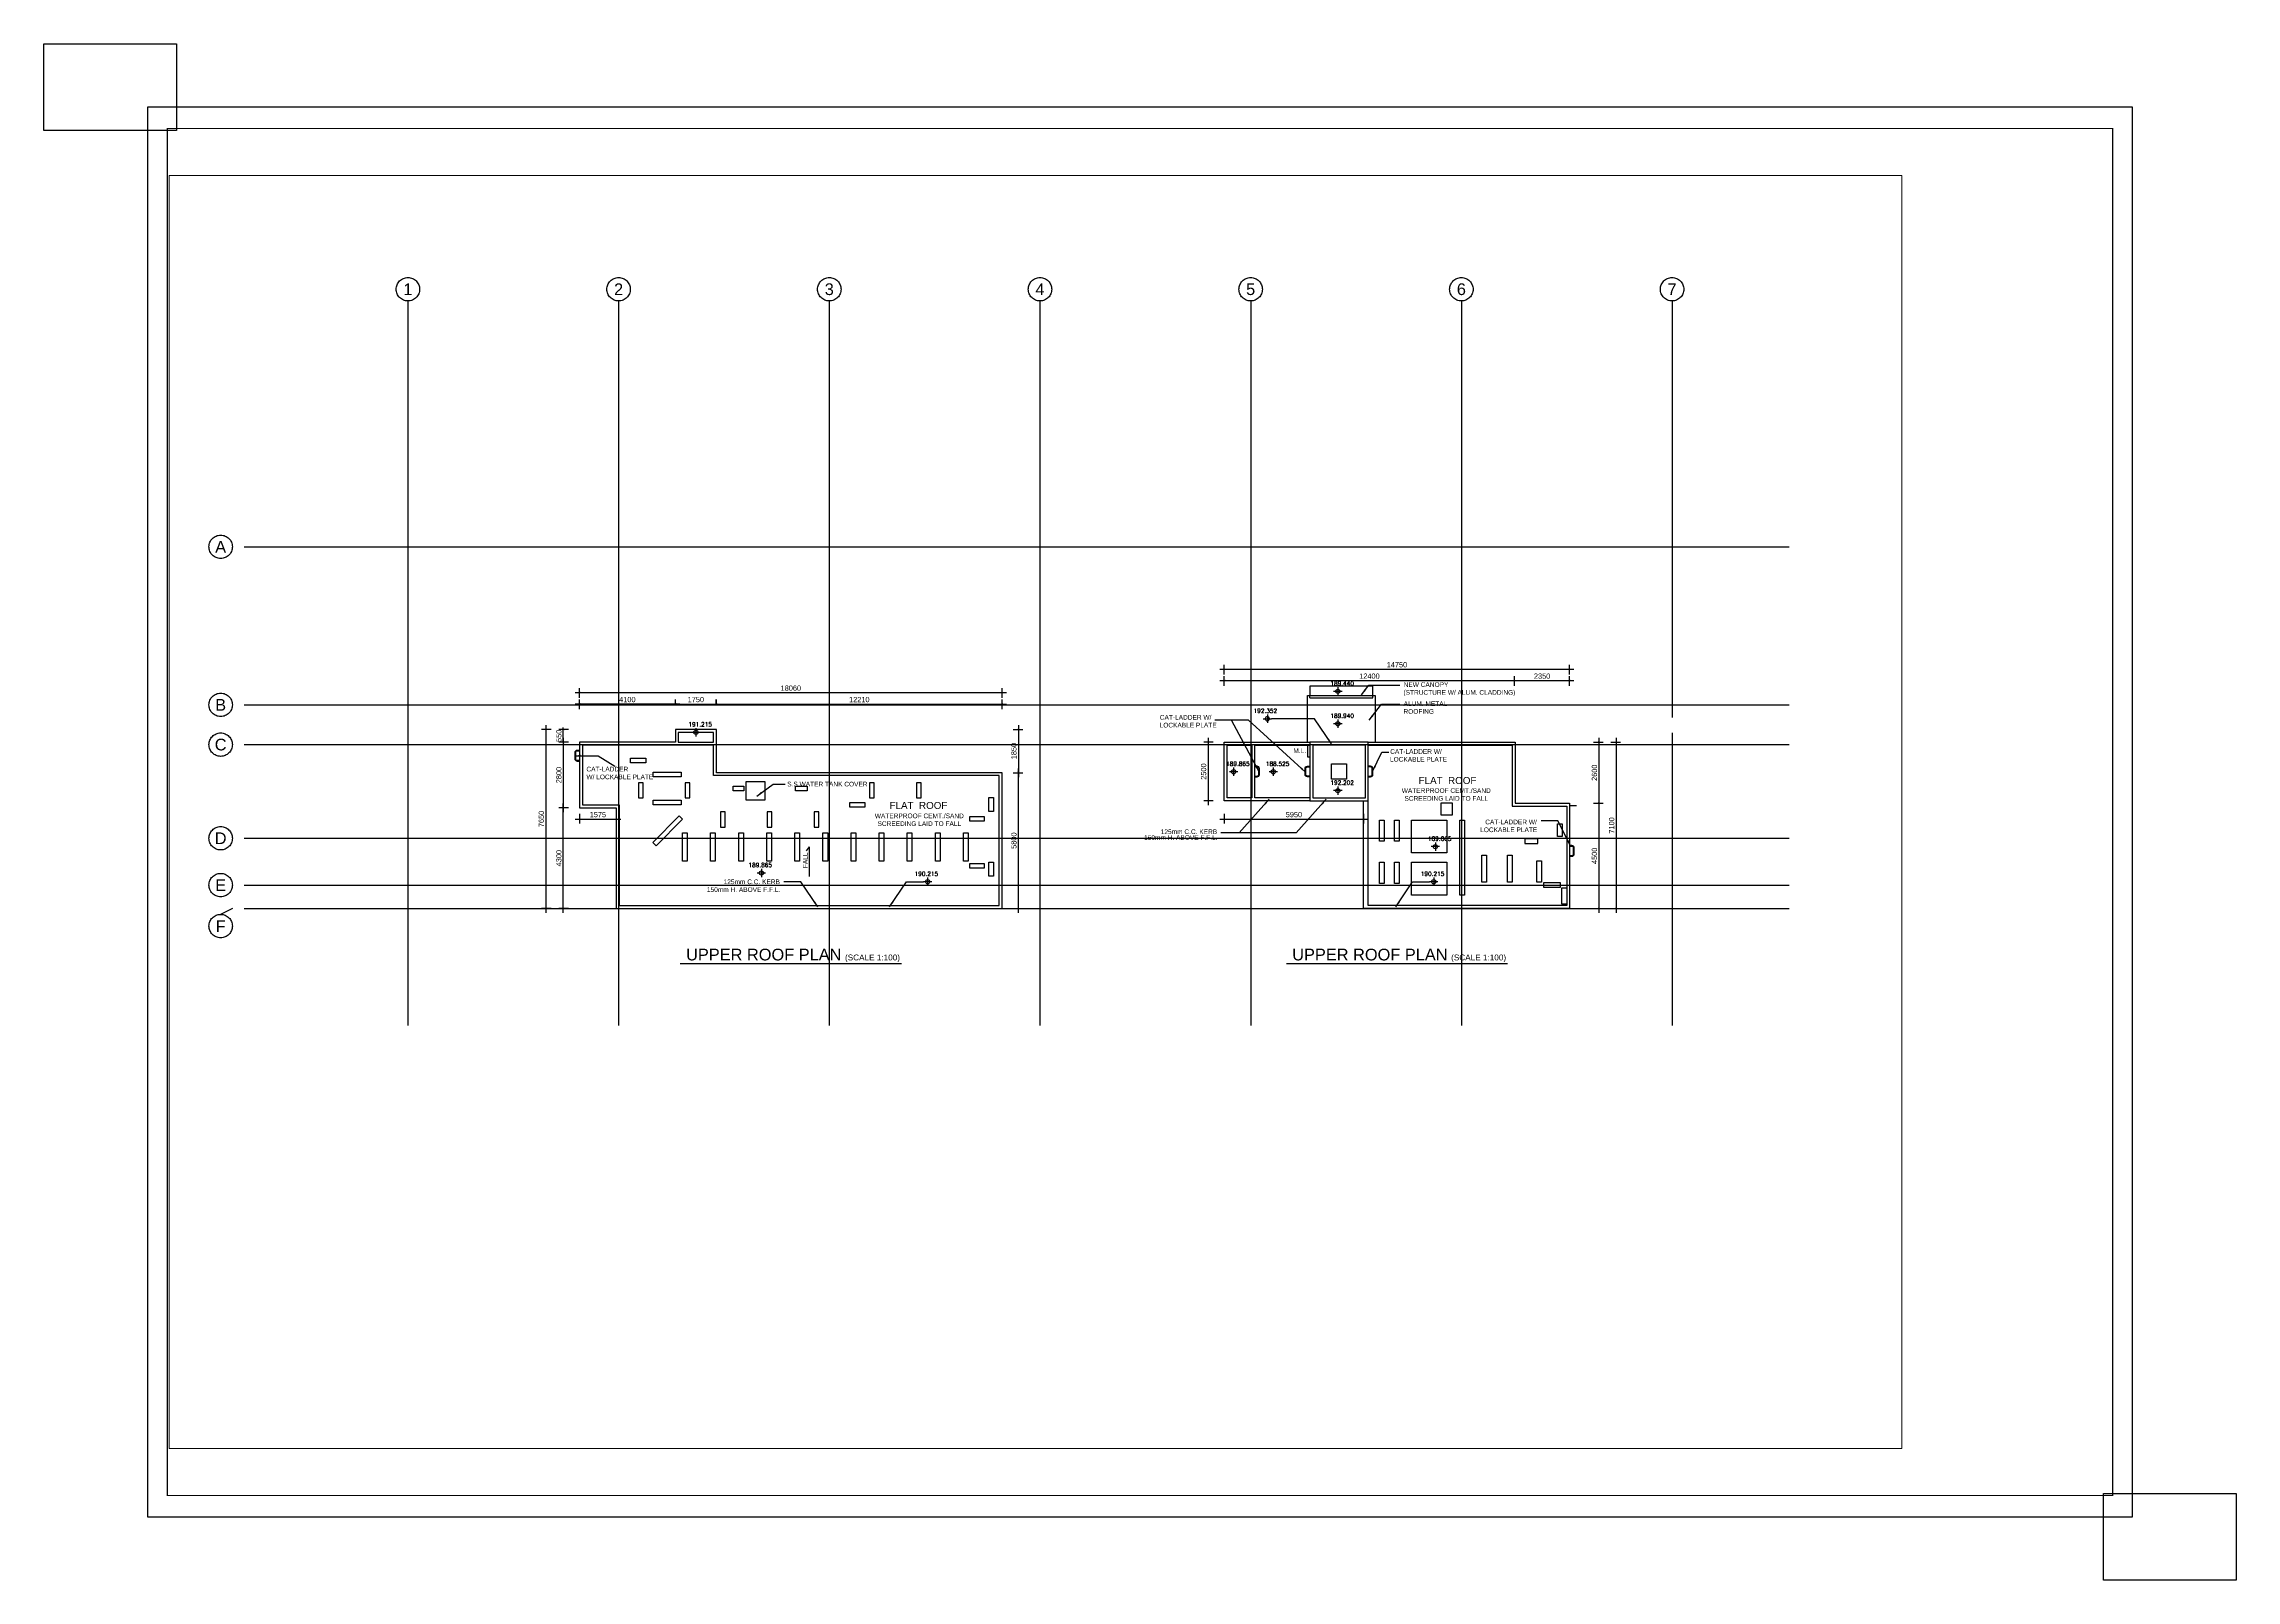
# Paper-space layout 'GBP 210' of a CAD drawing. Header units: millimetres. Extents: x -48 to 889, y -31 to 625.
# The model-space entities are those that its viewports show. They can reach past a viewport. Long polylines and large blocks are cut down to what shows.
import ezdxf
from ezdxf.enums import TextEntityAlignment as Align

# ---------------------------------------------------------------- set-up
doc = ezdxf.new("R2010")
doc.units = ezdxf.units.MM
doc.header["$MEASUREMENT"] = 0
doc.linetypes.add('CENTERX2', pattern=[101.6, 63.5, -12.7, 12.7, -12.7])
doc.linetypes.add('DASHDOT', pattern=[25.4, 12.7, -6.35, 0, -6.35])
doc.layers.get('0').update_dxf_attribs({"color": 8})
doc.layers.get('Defpoints').update_dxf_attribs({"color": 8})
for name, color, linetype in [('A-220-INTERNAL WALLS_PARTITIONS (GROUPED)', 8, 'Continuous'), ('arrow', 8, 'Continuous'), ('DLN020__', 8, 'DASHDOT'), ('DLN032__', 8, 'Continuous'), ('DLN314__', 8, 'Continuous'), ('dog house', 8, 'Continuous'), ('GBP Dim', 8, 'Continuous'), ('GBP Text 200', 8, 'Continuous'), ('GBP Text 250', 8, 'Continuous'), ('grid', 8, 'CENTERX2'), ('LEVEL', 8, 'Continuous'), ('metal louvres', 8, 'Continuous'), ('parapet', 8, 'Continuous'), ('PLINTH', 8, 'Continuous'), ('T-DES', 8, 'Continuous'), ('TEXT Ref', 8, 'Continuous'), ('TITLE', 8, 'Continuous'), ('WINDOW', 8, 'Continuous')]:
    doc.layers.add(name, color=color, linetype=linetype)
doc.styles.add('25S', font='Simplex.shx', dxfattribs={"width": 0.8})
doc.styles.add('BH', font='arial.ttf')
doc.styles.add('ROMANS', font='ROMANS.shx', dxfattribs={"width": 0.65})
doc.styles.add('SWIS721LT450', font='swissl.ttf')
doc.dimstyles.new('200 GBP', dxfattribs={"dimscale": 1.5, "dimtxt": 150, "dimasz": 50, "dimexe": 125, "dimexo": 50, "dimgap": 50, "dimtad": 1, "dimdec": 0, "dimzin": 0, "dimdsep": 46, "dimtxsty": 'BH', "dimblk": 'ARCHTICK', "dimcen": 0.09, "dimdle": 125, "dimclrd": 9, "dimclre": 9, "dimclrt": 1, "dimadec": 0, "dimazin": 0, "dimtfac": 1, "dimtdec": 0, "dimtix": 1, "dimtmove": 2, "dimatfit": 3, "dimldrblk": 'ARCHTICK', "dimfxl": 300, "dimfxlon": 1, "dimtolj": 1, "dimtzin": 0, "dimarcsym": 0})
doc.dimstyles.get("Standard").update_dxf_attribs({"dimtxt": 0.18, "dimasz": 0.18, "dimexe": 0.18, "dimexo": 0.0625, "dimgap": 0.09, "dimtad": 0, "dimtih": 1, "dimtoh": 1, "dimdec": 4, "dimzin": 0, "dimdsep": 46, "dimtxsty": 'Standard', "dimcen": 0.09, "dimadec": 0, "dimazin": 0, "dimtfac": 1, "dimtdec": 4, "dimtofl": 0, "dimtmove": 0, "dimatfit": 3, "dimfxl": 1, "dimtolj": 1, "dimtzin": 0, "dimarcsym": 0})
doc.dimstyles.new('STANDARD$7', dxfattribs={"dimscale": 2, "dimtxt": 2.5, "dimasz": 2, "dimexe": 1, "dimexo": 1.5, "dimgap": 1.25, "dimtad": 1, "dimdec": 4, "dimdsep": 46, "dimlunit": 6, "dimtxsty": '25S', "dimblk1": 'OBLIQUE', "dimblk2": 'OBLIQUE', "dimsah": 1, "dimcen": 1, "dimclrd": 6, "dimclre": 6, "dimadec": 0, "dimazin": 0, "dimtfac": 0.8, "dimtdec": 4, "dimtofl": 0, "dimtmove": 0, "dimatfit": 3, "dimfxl": 1, "dimtolj": 1, "dimtzin": 0, "dimarcsym": 0})

# ---------------------------------------------------------------- blocks, each defined once
blk = doc.blocks.new('A$C65CE4B9A')
at = {"layer": 'DLN020__', "ltscale": 5}
for centre in [(-59000, 11000), (-50000, 11000), (-41000, 11000), (-32000, 11000), (-23000, 11000), (-14000, 11000), (-5000, 11000), (-67000, 0), (-67000, -6750), (-67000, -8450), (-67000, -12450), (-67000, -14450), (-67000, -16200)]:
    blk.add_circle(centre, 500, dxfattribs=at)
at = {"layer": 'grid', "ltscale": 200}
for p, q in [((-59000, 10500), (-59000, -20450)), ((-50000, 10500), (-50000, -20450)), ((-41000, 10500), (-41000, -20450)), ((-32000, 10500), (-32000, -20450)), ((-23000, 10500), (-23000, -20450)), ((-14000, 10500), (-14000, -20450)), ((-5000, 10500), (-5000, -7292)), ((-66000, 0), (0, 0)), ((-66000, -6750), (0, -6750)), ((-5000, -7939), (-5000, -20450)), ((-66000, -8450), (0, -8450)), ((-66000, -12450), (0, -12450)), ((-66000, -14450), (0, -14450)), ((-66000, -15450), (0, -15450))]:
    blk.add_line(p, q, dxfattribs=at)
at = {"layer": 'grid', "ltscale": 100}
blk.add_line((-66500, -15450), (-67000, -15700), dxfattribs=at)
at = {"layer": 'DLN020__', "ltscale": 5, "char_height": 500, "width": 746.16, "attachment_point": 5, "style": 'SWIS721LT450'}
for s, insert in [('1', (-59000, 11000)), ('2', (-50000, 11000)), ('3', (-41000, 11000)), ('4', (-32000, 11000)), ('5', (-23000, 11000)), ('6', (-14000, 11000)), ('7', (-5000, 11000)), ('A', (-67000, 0)), ('B', (-67000, -6750)), ('C', (-67000, -8450)), ('D', (-67000, -12450)), ('E', (-67000, -14450)), ('F', (-67000, -16200))]:
    blk.add_mtext(s, dxfattribs=dict(at, insert=insert))
blk = doc.blocks.new('ELEX')
at = {"layer": 'DLN032__'}
for p, q in [((0.5, 0), (-0.5, 0)), ((0, 0.5), (0, -0.5))]:
    blk.add_line(p, q, dxfattribs=at)
blk.add_circle((0, 0), 0.25, dxfattribs=at)
at = {"layer": 'DLN032__', "style": 'ROMANS'}
blk.add_attdef('ELEX', (0.26, 0.35), '', height=0.5, dxfattribs=at)
blk = doc.blocks.new('_ArchTick')
at = {"color": 0, "const_width": 0.1}
blk.add_lwpolyline([(0.5, 0.5), (-0.5, -0.5)], dxfattribs=at)
blk = doc.blocks.new('*D68')
at = {"layer": 'Defpoints', "color": 0, "transparency": 16777216}
for p in [(44873, 29239, 0), (57273, 29734), (57273, 29354)]:
    blk.add_point(p, dxfattribs=at)
at = {"layer": 'GBP Dim', "color": 9, "lineweight": -2, "transparency": 16777216}
for p, q in [((44686, 29734), (57461, 29734)), ((44873, 29509), (44873, 29921)), ((57273, 29509), (57273, 29921))]:
    blk.add_line(p, q, dxfattribs=at)
at = {"layer": 'GBP Dim', "color": 9, "lineweight": -2, "transparency": 16777216, "xscale": 75, "yscale": 75, "zscale": 75, "rotation": 180}
blk.add_blockref('_ArchTick', (44873, 29734), dxfattribs=at)
at = {"layer": 'GBP Dim', "color": 9, "lineweight": -2, "transparency": 16777216, "xscale": 75, "yscale": 75, "zscale": 75}
blk.add_blockref('_ArchTick', (57273, 29734), dxfattribs=at)
at = {"layer": 'GBP Dim', "transparency": 16777216, "insert": (51073, 29924), "char_height": 225, "attachment_point": 5, "style": 'BH'}
blk.add_mtext('\\A1;12400', dxfattribs=at)
blk = doc.blocks.new('*D69')
at = {"layer": 'Defpoints', "color": 0, "transparency": 16777216}
for p in [(57273, 29176), (59623, 29734), (59623, 29176, 0)]:
    blk.add_point(p, dxfattribs=at)
at = {"layer": 'GBP Dim', "color": 9, "lineweight": -2, "transparency": 16777216}
for p, q in [((57086, 29734), (59811, 29734)), ((57273, 29509), (57273, 29921)), ((59623, 29509), (59623, 29921))]:
    blk.add_line(p, q, dxfattribs=at)
at = {"layer": 'GBP Dim', "color": 9, "lineweight": -2, "transparency": 16777216, "xscale": 75, "yscale": 75, "zscale": 75, "rotation": 180}
blk.add_blockref('_ArchTick', (57273, 29734), dxfattribs=at)
at = {"layer": 'GBP Dim', "color": 9, "lineweight": -2, "transparency": 16777216, "xscale": 75, "yscale": 75, "zscale": 75}
blk.add_blockref('_ArchTick', (59623, 29734), dxfattribs=at)
at = {"layer": 'GBP Dim', "transparency": 16777216, "insert": (58448, 29924), "char_height": 225, "attachment_point": 5, "style": 'BH'}
blk.add_mtext('\\A1;2350', dxfattribs=at)
blk = doc.blocks.new('*D70')
at = {"layer": 'Defpoints', "color": 0, "transparency": 16777216}
for p in [(59623, 30221), (44873, 29060, 0), (59623, 29749, 0)]:
    blk.add_point(p, dxfattribs=at)
at = {"layer": 'GBP Dim', "color": 9, "lineweight": -2, "transparency": 16777216}
for p, q in [((44686, 30221), (59811, 30221)), ((44873, 29996), (44873, 30408)), ((59623, 29996), (59623, 30408))]:
    blk.add_line(p, q, dxfattribs=at)
at = {"layer": 'GBP Dim', "color": 9, "lineweight": -2, "transparency": 16777216, "xscale": 75, "yscale": 75, "zscale": 75, "rotation": 180}
blk.add_blockref('_ArchTick', (44873, 30221), dxfattribs=at)
at = {"layer": 'GBP Dim', "color": 9, "lineweight": -2, "transparency": 16777216, "xscale": 75, "yscale": 75, "zscale": 75}
blk.add_blockref('_ArchTick', (59623, 30221), dxfattribs=at)
at = {"layer": 'GBP Dim', "transparency": 16777216, "insert": (52248, 30411), "char_height": 225, "attachment_point": 5, "style": 'BH'}
blk.add_mtext('\\A1;14750', dxfattribs=at)
blk = doc.blocks.new('*D72')
at = {"layer": 'Defpoints', "color": 0, "transparency": 16777216}
for p in [(59623, 27100, 0), (59623, 24500, 0), (60874, 24500)]:
    blk.add_point(p, dxfattribs=at)
at = {"layer": 'GBP Dim', "color": 9, "lineweight": -2, "transparency": 16777216}
for p, q in [((60874, 27287), (60874, 24312)), ((60649, 27100), (61062, 27100)), ((60649, 24500), (61062, 24500))]:
    blk.add_line(p, q, dxfattribs=at)
at = {"layer": 'GBP Dim', "color": 9, "lineweight": -2, "transparency": 16777216, "xscale": 75, "yscale": 75, "zscale": 75}
for p, rotation in [((60874, 27100), 90), ((60874, 24500), 270)]:
    blk.add_blockref('_ArchTick', p, dxfattribs=dict(at, rotation=rotation))
at = {"layer": 'GBP Dim', "transparency": 16777216, "insert": (60685, 25800), "char_height": 225, "attachment_point": 5, "rotation": 90, "style": 'BH'}
blk.add_mtext('\\A1;2600', dxfattribs=at)
blk = doc.blocks.new('*D73')
at = {"layer": 'Defpoints', "color": 0, "transparency": 16777216}
for p in [(60875, 27100), (61062, 20000), (61610, 20000)]:
    blk.add_point(p, dxfattribs=at)
at = {"layer": 'GBP Dim', "color": 9, "lineweight": -2, "transparency": 16777216}
for p, q in [((61610, 27287), (61610, 19813)), ((61385, 27100), (61798, 27100)), ((61385, 20000), (61798, 20000))]:
    blk.add_line(p, q, dxfattribs=at)
at = {"layer": 'GBP Dim', "color": 9, "lineweight": -2, "transparency": 16777216, "xscale": 75, "yscale": 75, "zscale": 75}
for p, rotation in [((61610, 27100), 90), ((61610, 20000), 270)]:
    blk.add_blockref('_ArchTick', p, dxfattribs=dict(at, rotation=rotation))
at = {"layer": 'GBP Dim', "transparency": 16777216, "insert": (61420, 23550), "char_height": 225, "attachment_point": 5, "rotation": 90, "style": 'BH'}
blk.add_mtext('\\A1;7100', dxfattribs=at)
blk = doc.blocks.new('*D71')
at = {"layer": 'Defpoints', "color": 0, "transparency": 16777216}
for p in [(59623, 24500, 0), (59623, 20000, 0), (60874, 20000)]:
    blk.add_point(p, dxfattribs=at)
at = {"layer": 'GBP Dim', "color": 9, "lineweight": -2, "transparency": 16777216}
for p, q in [((60649, 24500), (61062, 24500)), ((60874, 24687), (60874, 19812)), ((60649, 20000), (61062, 20000))]:
    blk.add_line(p, q, dxfattribs=at)
at = {"layer": 'GBP Dim', "color": 9, "lineweight": -2, "transparency": 16777216, "xscale": 75, "yscale": 75, "zscale": 75}
for p, rotation in [((60874, 24500), 90), ((60874, 20000), 270)]:
    blk.add_blockref('_ArchTick', p, dxfattribs=dict(at, rotation=rotation))
at = {"layer": 'GBP Dim', "transparency": 16777216, "insert": (60685, 22250), "char_height": 225, "attachment_point": 5, "rotation": 90, "style": 'BH'}
blk.add_mtext('\\A1;4500', dxfattribs=at)
blk = doc.blocks.new('*D74')
at = {"layer": 'Defpoints', "color": 0, "transparency": 16777216}
for p in [(44873, 24600, 0), (50823, 24600, 0), (50823, 23821)]:
    blk.add_point(p, dxfattribs=at)
at = {"layer": 'GBP Dim', "color": 9, "lineweight": -2, "transparency": 16777216}
for p, q in [((44686, 23821), (51010, 23821)), ((44873, 24046), (44873, 23633)), ((50823, 24046), (50823, 23633))]:
    blk.add_line(p, q, dxfattribs=at)
at = {"layer": 'GBP Dim', "color": 9, "lineweight": -2, "transparency": 16777216, "xscale": 75, "yscale": 75, "zscale": 75, "rotation": 180}
blk.add_blockref('_ArchTick', (44873, 23821), dxfattribs=at)
at = {"layer": 'GBP Dim', "color": 9, "lineweight": -2, "transparency": 16777216, "xscale": 75, "yscale": 75, "zscale": 75}
blk.add_blockref('_ArchTick', (50823, 23821), dxfattribs=at)
at = {"layer": 'GBP Dim', "transparency": 16777216, "insert": (47848, 24011), "char_height": 225, "attachment_point": 5, "style": 'BH'}
blk.add_mtext('\\A1;5950', dxfattribs=at)
blk = doc.blocks.new('*D75')
at = {"layer": 'Defpoints', "color": 0, "transparency": 16777216}
for p in [(23176, 28651), (35386, 28734), (35386, 26801, 0)]:
    blk.add_point(p, dxfattribs=at)
at = {"layer": 'GBP Dim', "color": 9, "lineweight": -2, "transparency": 16777216}
for p, q in [((22989, 28734), (35574, 28734)), ((23176, 28726), (23176, 28921)), ((35386, 28509), (35386, 28921))]:
    blk.add_line(p, q, dxfattribs=at)
at = {"layer": 'GBP Dim', "color": 9, "lineweight": -2, "transparency": 16777216, "xscale": 75, "yscale": 75, "zscale": 75, "rotation": 180}
blk.add_blockref('_ArchTick', (23176, 28734), dxfattribs=at)
at = {"layer": 'GBP Dim', "color": 9, "lineweight": -2, "transparency": 16777216, "xscale": 75, "yscale": 75, "zscale": 75}
blk.add_blockref('_ArchTick', (35386, 28734), dxfattribs=at)
at = {"layer": 'GBP Dim', "transparency": 16777216, "insert": (29281, 28924), "char_height": 225, "attachment_point": 5, "style": 'BH'}
blk.add_mtext('\\A1;12210', dxfattribs=at)
blk = doc.blocks.new('*D76')
at = {"layer": 'Defpoints', "color": 0, "transparency": 16777216}
for p in [(35386, 29221), (17326, 28668), (35386, 28668, 0)]:
    blk.add_point(p, dxfattribs=at)
at = {"layer": 'GBP Dim', "color": 9, "lineweight": -2, "transparency": 16777216}
for p, q in [((17139, 29221), (35574, 29221)), ((17326, 28996), (17326, 29408)), ((35386, 28996), (35386, 29408))]:
    blk.add_line(p, q, dxfattribs=at)
at = {"layer": 'GBP Dim', "color": 9, "lineweight": -2, "transparency": 16777216, "xscale": 75, "yscale": 75, "zscale": 75, "rotation": 180}
blk.add_blockref('_ArchTick', (17326, 29221), dxfattribs=at)
at = {"layer": 'GBP Dim', "color": 9, "lineweight": -2, "transparency": 16777216, "xscale": 75, "yscale": 75, "zscale": 75}
blk.add_blockref('_ArchTick', (35386, 29221), dxfattribs=at)
at = {"layer": 'GBP Dim', "transparency": 16777216, "insert": (26356, 29411), "char_height": 225, "attachment_point": 5, "style": 'BH'}
blk.add_mtext('\\A1;18060', dxfattribs=at)
blk = doc.blocks.new('*D77')
at = {"layer": 'Defpoints', "color": 0, "transparency": 16777216}
for p in [(17324, 28734), (21424, 28650, 0), (17324, 27551, 0)]:
    blk.add_point(p, dxfattribs=at)
at = {"layer": 'GBP Dim', "color": 9, "lineweight": -2, "transparency": 16777216}
for p, q in [((21612, 28734), (17137, 28734)), ((17324, 28509), (17324, 28921)), ((21424, 28725), (21424, 28921))]:
    blk.add_line(p, q, dxfattribs=at)
at = {"layer": 'GBP Dim', "color": 9, "lineweight": -2, "transparency": 16777216, "xscale": 75, "yscale": 75, "zscale": 75, "rotation": 180}
blk.add_blockref('_ArchTick', (17324, 28734), dxfattribs=at)
at = {"layer": 'GBP Dim', "color": 9, "lineweight": -2, "transparency": 16777216, "xscale": 75, "yscale": 75, "zscale": 75}
blk.add_blockref('_ArchTick', (21424, 28734), dxfattribs=at)
at = {"layer": 'GBP Dim', "transparency": 16777216, "insert": (19374, 28924), "char_height": 225, "attachment_point": 5, "style": 'BH'}
blk.add_mtext('\\A1;4100', dxfattribs=at)
blk = doc.blocks.new('*D78')
at = {"layer": 'Defpoints', "color": 0, "transparency": 16777216}
for p in [(17326, 24600, 0), (18901, 24600, 0), (18901, 23821)]:
    blk.add_point(p, dxfattribs=at)
at = {"layer": 'GBP Dim', "color": 9, "lineweight": -2, "transparency": 16777216}
for p, q in [((17139, 23821), (19088, 23821)), ((17326, 24046), (17326, 23633)), ((18901, 24046), (18901, 23633))]:
    blk.add_line(p, q, dxfattribs=at)
at = {"layer": 'GBP Dim', "color": 9, "lineweight": -2, "transparency": 16777216, "xscale": 75, "yscale": 75, "zscale": 75, "rotation": 180}
blk.add_blockref('_ArchTick', (17326, 23821), dxfattribs=at)
at = {"layer": 'GBP Dim', "color": 9, "lineweight": -2, "transparency": 16777216, "xscale": 75, "yscale": 75, "zscale": 75}
blk.add_blockref('_ArchTick', (18901, 23821), dxfattribs=at)
at = {"layer": 'GBP Dim', "transparency": 16777216, "insert": (18114, 24011), "char_height": 225, "attachment_point": 5, "style": 'BH'}
blk.add_mtext('\\A1;1575', dxfattribs=at)
blk = doc.blocks.new('*D79')
at = {"layer": 'Defpoints', "color": 0, "transparency": 16777216}
for p in [(45431, 27100, 0), (44179, 24600), (45431, 24600, 0)]:
    blk.add_point(p, dxfattribs=at)
at = {"layer": 'GBP Dim', "color": 9, "lineweight": -2, "transparency": 16777216}
for p, q in [((44179, 27287), (44179, 24412)), ((44404, 27100), (43992, 27100)), ((44404, 24600), (43992, 24600))]:
    blk.add_line(p, q, dxfattribs=at)
at = {"layer": 'GBP Dim', "color": 9, "lineweight": -2, "transparency": 16777216, "xscale": 75, "yscale": 75, "zscale": 75}
for p, rotation in [((44179, 27100), 90), ((44179, 24600), 270)]:
    blk.add_blockref('_ArchTick', p, dxfattribs=dict(at, rotation=rotation))
at = {"layer": 'GBP Dim', "transparency": 16777216, "insert": (43990, 25850), "char_height": 225, "attachment_point": 5, "rotation": 90, "style": 'BH'}
blk.add_mtext('\\A1;2500', dxfattribs=at)
blk = doc.blocks.new('*D80')
at = {"layer": 'Defpoints', "color": 0, "transparency": 16777216}
for p in [(17888, 27100, 0), (16637, 24300), (17887, 24300, 0)]:
    blk.add_point(p, dxfattribs=at)
at = {"layer": 'GBP Dim', "color": 9, "lineweight": -2, "transparency": 16777216}
for p, q in [((16637, 27287), (16637, 24112)), ((16862, 27100), (16449, 27100)), ((16862, 24300), (16449, 24300))]:
    blk.add_line(p, q, dxfattribs=at)
at = {"layer": 'GBP Dim', "color": 9, "lineweight": -2, "transparency": 16777216, "xscale": 75, "yscale": 75, "zscale": 75}
for p, rotation in [((16637, 27100), 90), ((16637, 24300), 270)]:
    blk.add_blockref('_ArchTick', p, dxfattribs=dict(at, rotation=rotation))
at = {"layer": 'GBP Dim', "transparency": 16777216, "insert": (16447, 25700), "char_height": 225, "attachment_point": 5, "rotation": 90, "style": 'BH'}
blk.add_mtext('\\A1;2800', dxfattribs=at)
blk = doc.blocks.new('*D81')
at = {"layer": 'Defpoints', "color": 0, "transparency": 16777216}
for p in [(16637, 24300), (17887, 24300, 0), (17888, 20000, 0)]:
    blk.add_point(p, dxfattribs=at)
at = {"layer": 'GBP Dim', "color": 9, "lineweight": -2, "transparency": 16777216}
for p, q in [((16637, 19813), (16637, 24487)), ((16862, 24300), (16449, 24300)), ((16862, 20000), (16449, 20000))]:
    blk.add_line(p, q, dxfattribs=at)
at = {"layer": 'GBP Dim', "color": 9, "lineweight": -2, "transparency": 16777216, "xscale": 75, "yscale": 75, "zscale": 75}
for p, rotation in [((16637, 24300), 90), ((16637, 20000), 270)]:
    blk.add_blockref('_ArchTick', p, dxfattribs=dict(at, rotation=rotation))
at = {"layer": 'GBP Dim', "transparency": 16777216, "insert": (16447, 22150), "char_height": 225, "attachment_point": 5, "rotation": 90, "style": 'BH'}
blk.add_mtext('\\A1;4300', dxfattribs=at)
blk = doc.blocks.new('*D82')
at = {"layer": 'Defpoints', "color": 0, "transparency": 16777216}
for p in [(17138, 27650, 0), (15887, 20000), (17137, 20000, 0)]:
    blk.add_point(p, dxfattribs=at)
at = {"layer": 'GBP Dim', "color": 9, "lineweight": -2, "transparency": 16777216}
for p, q in [((16112, 27650), (15699, 27650)), ((15887, 27837), (15887, 19813)), ((16112, 20000), (15699, 20000))]:
    blk.add_line(p, q, dxfattribs=at)
at = {"layer": 'GBP Dim', "color": 9, "lineweight": -2, "transparency": 16777216, "xscale": 75, "yscale": 75, "zscale": 75}
for p, rotation in [((15887, 27650), 90), ((15887, 20000), 270)]:
    blk.add_blockref('_ArchTick', p, dxfattribs=dict(at, rotation=rotation))
at = {"layer": 'GBP Dim', "transparency": 16777216, "insert": (15697, 23825), "char_height": 225, "attachment_point": 5, "rotation": 90, "style": 'BH'}
blk.add_mtext('\\A1;7650', dxfattribs=at)
blk = doc.blocks.new('*D88')
at = {"layer": 'Defpoints', "color": 0, "transparency": 16777216}
for p in [(34824, 27650, 0), (34825, 25800, 0), (36076, 25800)]:
    blk.add_point(p, dxfattribs=at)
at = {"layer": 'GBP Dim', "color": 9, "lineweight": -2, "transparency": 16777216}
for p, q in [((35851, 27650), (36263, 27650)), ((36076, 27837), (36076, 25612)), ((35851, 25800), (36263, 25800))]:
    blk.add_line(p, q, dxfattribs=at)
at = {"layer": 'GBP Dim', "color": 9, "lineweight": -2, "transparency": 16777216, "xscale": 75, "yscale": 75, "zscale": 75}
for p, rotation in [((36076, 27650), 90), ((36076, 25800), 270)]:
    blk.add_blockref('_ArchTick', p, dxfattribs=dict(at, rotation=rotation))
at = {"layer": 'GBP Dim', "transparency": 16777216, "insert": (35886, 26725), "char_height": 225, "attachment_point": 5, "rotation": 90, "style": 'BH'}
blk.add_mtext('\\A1;1850', dxfattribs=at)
blk = doc.blocks.new('*D89')
at = {"layer": 'Defpoints', "color": 0, "transparency": 16777216}
for p in [(34825, 25800, 0), (36076, 25800), (34824, 20000, 0)]:
    blk.add_point(p, dxfattribs=at)
at = {"layer": 'GBP Dim', "color": 9, "lineweight": -2, "transparency": 16777216}
for p, q in [((35851, 25800), (36263, 25800)), ((36076, 19813), (36076, 25987)), ((35851, 20000), (36263, 20000))]:
    blk.add_line(p, q, dxfattribs=at)
at = {"layer": 'GBP Dim', "color": 9, "lineweight": -2, "transparency": 16777216, "xscale": 75, "yscale": 75, "zscale": 75}
for p, rotation in [((36076, 25800), 90), ((36076, 20000), 270)]:
    blk.add_blockref('_ArchTick', p, dxfattribs=dict(at, rotation=rotation))
at = {"layer": 'GBP Dim', "transparency": 16777216, "insert": (35886, 22900), "char_height": 225, "attachment_point": 5, "rotation": 90, "style": 'BH'}
blk.add_mtext('\\A1;5800', dxfattribs=at)
blk = doc.blocks.new('*D91')
at = {"layer": 'Defpoints', "color": 0, "transparency": 16777216}
for p in [(21424, 28650, 0), (23174, 28734), (23174, 28650, 0)]:
    blk.add_point(p, dxfattribs=at)
at = {"layer": 'GBP Dim', "color": 9, "lineweight": -2, "transparency": 16777216}
for p, q in [((21237, 28734), (23362, 28734)), ((21424, 28725), (21424, 28921)), ((23174, 28725), (23174, 28921))]:
    blk.add_line(p, q, dxfattribs=at)
at = {"layer": 'GBP Dim', "color": 9, "lineweight": -2, "transparency": 16777216, "xscale": 75, "yscale": 75, "zscale": 75, "rotation": 180}
blk.add_blockref('_ArchTick', (21424, 28734), dxfattribs=at)
at = {"layer": 'GBP Dim', "color": 9, "lineweight": -2, "transparency": 16777216, "xscale": 75, "yscale": 75, "zscale": 75}
blk.add_blockref('_ArchTick', (23174, 28734), dxfattribs=at)
at = {"layer": 'GBP Dim', "transparency": 16777216, "insert": (22299, 28924), "char_height": 225, "attachment_point": 5, "style": 'BH'}
blk.add_mtext('\\A1;1750', dxfattribs=at)
blk = doc.blocks.new('*D92')
at = {"layer": 'Defpoints', "color": 0, "transparency": 16777216}
for p in [(16637, 27650), (17887, 27650, 0), (17888, 27100, 0)]:
    blk.add_point(p, dxfattribs=at)
at = {"layer": 'GBP Dim', "color": 9, "lineweight": -2, "transparency": 16777216}
for p, q in [((16862, 27650), (16449, 27650)), ((16637, 27650), (16637, 27725)), ((16637, 27100), (16637, 27650)), ((16862, 27100), (16449, 27100)), ((16637, 27100), (16637, 27025))]:
    blk.add_line(p, q, dxfattribs=at)
at = {"layer": 'GBP Dim', "color": 9, "lineweight": -2, "transparency": 16777216, "xscale": 75, "yscale": 75, "zscale": 75}
for p, rotation in [((16637, 27650), 270), ((16637, 27100), 90)]:
    blk.add_blockref('_ArchTick', p, dxfattribs=dict(at, rotation=rotation))
at = {"layer": 'GBP Dim', "transparency": 16777216, "insert": (16447, 27375), "char_height": 225, "attachment_point": 5, "rotation": 90, "style": 'BH'}
blk.add_mtext('\\A1;550', dxfattribs=at)

msp = doc.modelspace()

# ---------------------------------------------------------------- hatches: boundary and pattern name
h = msp.add_hatch()
h.set_pattern_fill('ANSI31', color=256, scale=800, angle=315, style=0)
h.set_pattern_definition([(0, (59623.36, 24399.96), (4e-14, 100), [])])
h.paths.add_polyline_path([(59923.4, 24499.9), (59623.4, 24499.9), (59623.4, 24400), (59923.3, 24400)])

# ---------------------------------------------------------------- linework, layer by layer
at = {"layer": 'A-220-INTERNAL WALLS_PARTITIONS (GROUPED)'}
for points in [[(17327.3, 26750.7), (17227.3, 26750.7, 0.4142136), (17127.3, 26650.7), (17127.3, 26400.7, 0.4142136), (17227.3, 26300.7), (17327.3, 26300.7)], [(17327.3, 26720.7), (17227.3, 26720.7, 0.4142136), (17157.3, 26650.7), (17157.3, 26400.7, 0.4142136), (17227.3, 26330.7), (17327.3, 26330.7)], [(46173.2, 25624.9), (46273.2, 25624.9, 0.4142136), (46373.2, 25724.9), (46373.2, 25974.9, 0.4142136), (46273.2, 26074.9), (46173.2, 26074.9)], [(46173.2, 25654.9), (46273.2, 25654.9, 0.4142136), (46343.2, 25724.9), (46343.2, 25974.9, 0.4142136), (46273.2, 26044.9), (46173.2, 26044.9)], [(48523, 25624.9), (48423, 25624.9, -0.4142136), (48323, 25724.9), (48323, 25974.9, -0.4142136), (48423, 26074.9), (48523, 26074.9)], [(48523, 25654.9), (48423, 25654.9, -0.4142136), (48353, 25724.9), (48353, 25974.9, -0.4142136), (48423, 26044.9), (48523, 26044.9)], [(51023, 25624.9), (51123, 25624.9, 0.4142136), (51223, 25724.9), (51223, 25974.9, 0.4142136), (51123, 26074.9), (51023, 26074.9)], [(51023, 25654.9), (51123, 25654.9, 0.4142136), (51193, 25724.9), (51193, 25974.9, 0.4142136), (51123, 26044.9), (51023, 26044.9)], [(59623.5, 22235.4), (59723.5, 22235.4, 0.4142136), (59823.5, 22335.4), (59823.5, 22585.4, 0.4142136), (59723.5, 22685.4), (59623.5, 22685.4)], [(59623.5, 22265.4), (59723.5, 22265.4, 0.4142136), (59793.5, 22335.4), (59793.5, 22585.4, 0.4142136), (59723.5, 22655.4), (59623.5, 22655.4)]]:
    msp.add_lwpolyline(points, format="xyb", dxfattribs=at)
at = {"layer": 'DLN314__', "ltscale": 20}
msp.add_lwpolyline([(48523, 26975), (48423, 26975), (48423, 26475), (48523, 26475)], dxfattribs=at)
at = {"layer": 'dog house'}
msp.add_lwpolyline([(24452, 25425), (25252, 25425), (25252, 24625), (24452, 24625)], close=True, dxfattribs=at)
at = {"layer": 'GBP Text 250'}
for p, q in [((21633.2, 17651.5, 0), (31079.1, 17651.5, 0)), ((47525.3, 17651.5, 0), (56971.2, 17651.5, 0))]:
    msp.add_line(p, q, dxfattribs=at)
at = {"layer": 'parapet'}
for points in [[(18901, 24300), (18901, 20000), (35386, 20000), (35386, 25799.9), (23174.2, 25799.9), (23174.2, 27650.2), (23174.2, 27650.2), (21424.2, 27650.5), (21424.2, 27100.3), (17327.3, 27101), (17327.3, 24300), (18901, 24300)], [(21549.2, 27100.3), (23049.2, 27100.3), (23049.2, 27525.2), (21549.2, 27525.2), (21549.2, 27100.3)], [(21549.2, 26976), (17452.3, 26976), (17452.3, 24425), (19026, 24425)], [(19026, 24425), (19026, 20125), (35261, 20125), (35261, 25674.9), (23049.2, 25674.9), (23049.2, 26976), (21549.2, 26976)], [(48523, 24599.9), (44873.1, 24599.9), (44873.1, 27100), (48523, 27100)], [(46048.2, 26975), (46048.2, 24724.9), (44998.1, 24724.9), (44998.1, 26975), (46048.2, 26975)], [(48523, 24724.9), (46173.2, 24724.9), (46173.2, 26975), (48523, 26975)], [(51023, 27100), (57298.2, 27100), (57298.2, 24500), (59623.4, 24500), (59623.4, 20000), (50822.9, 20000), (50822.9, 24599.9)], [(51023, 26975), (57173.2, 26975), (57173.2, 24375), (59498.4, 24375), (59498.4, 20125), (51023, 20125), (51023, 24599.9)]]:
    msp.add_lwpolyline(points, dxfattribs=at)
for points in [[(48523, 24599.9), (51023, 24599.9), (51023, 27100), (48523, 27100)], [(48648, 24724.9), (50898, 24724.9), (50898, 26975), (48648, 26975)]]:
    msp.add_lwpolyline(points, close=True, dxfattribs=at)
at = {"layer": 'PLINTH', "elevation": 0}
for points in [[(19510, 26423.4), (20160, 26423.4), (20160, 26223.4), (19510, 26223.4)], [(51498.1, 23772.7), (51698.1, 23772.7), (51698.1, 22872.7), (51498.1, 22872.7)], [(52148.1, 23772.7), (52348.1, 23772.7), (52348.1, 22872.7), (52148.1, 22872.7)], [(54934.9, 23773.5), (55134.9, 23773.5), (55134.9, 20572.7), (54934.9, 20572.7)], [(58265.9, 22983.2), (57715.9, 22983.2), (57715.9, 22783.2), (58265.9, 22783.2)], [(51498.2, 21972.7), (51698.2, 21972.7), (51698.2, 21072.7), (51498.2, 21072.7)], [(52148.2, 21972.7), (52348.2, 21972.7), (52348.2, 21072.7), (52148.2, 21072.7)], [(52873.2, 21972.7), (54373.2, 21972.7), (54373.2, 20572.7), (52873.2, 20572.7)], [(55873.2, 22280), (56073.2, 22280), (56073.2, 21130), (55873.2, 21130)], [(56972.7, 22280), (57172.7, 22280), (57172.7, 21130), (56972.7, 21130)], [(58218.4, 22030), (58418.4, 22030), (58418.4, 21130), (58218.4, 21130)], [(58521.9, 21104.4), (59221.9, 21104.4), (59221.9, 20904.4), (58521.9, 20904.4)]]:
    msp.add_lwpolyline(points, close=True, dxfattribs=at)
at = {"layer": 'PLINTH'}
for points in [[(20049, 25374.8), (19849, 25374.8), (19849, 24724.8), (20049, 24724.8)], [(20473.5, 25824.7), (21673.5, 25824.7), (21673.5, 25624.7), (20473.5, 25624.7)], [(22049, 25374.8), (21849, 25374.8), (21849, 24724.8), (22049, 24724.8)], [(29919.5, 25373.7), (29719.5, 25373.7), (29719.5, 24723.7), (29919.5, 24723.7)], [(31919.5, 25373.7), (31719.5, 25373.7), (31719.5, 24723.7), (31919.5, 24723.7)], [(49448, 26175), (50098, 26175), (50098, 25525), (49448, 25525)], [(20473.5, 24624.7), (21673.5, 24624.7), (21673.5, 24424.7), (20473.5, 24424.7)], [(23899.8, 25225.7), (24349.8, 25225.7), (24349.8, 25025.7), (23899.8, 25025.7)], [(26551.2, 25225.7), (27051.2, 25225.7), (27051.2, 25025.7), (26551.2, 25025.7)], [(28871.7, 24524.7), (29521.7, 24524.7), (29521.7, 24324.7), (28871.7, 24324.7)], [(54123.2, 24000), (54623.2, 24000), (54623.2, 24500), (54123.2, 24500)], [(23549, 24125.7), (23349, 24125.7), (23349, 23475.7), (23549, 23475.7)], [(25549.3, 24125.7), (25349.3, 24125.7), (25349.3, 23475.7), (25549.3, 23475.7)], [(27549.3, 24125.7), (27349.3, 24125.7), (27349.3, 23475.7), (27549.3, 23475.7)], [(34008.8, 23927.3), (34608.8, 23927.3), (34608.8, 23727.3), (34008.8, 23727.3)], [(52873.2, 23772.7), (54373.2, 23772.7), (54373.2, 22372.7), (52873.2, 22372.7)], [(59112.2, 23621.7), (59312.2, 23621.7), (59312.2, 23071.7), (59112.2, 23071.7)], [(21730.5, 23226.7), (21930.5, 23226.7), (21930.5, 22026.7), (21730.5, 22026.7)], [(22930.5, 23226.7), (23130.5, 23226.7), (23130.5, 22026.7), (22930.5, 22026.7)], [(24130.5, 23226.6), (24330.5, 23226.6), (24330.5, 22026.6), (24130.5, 22026.6)], [(25330.5, 23226.6), (25530.5, 23226.6), (25530.5, 22026.6), (25330.5, 22026.6)], [(26530.5, 23226.6), (26730.5, 23226.6), (26730.5, 22026.6), (26530.5, 22026.6)], [(27730.5, 23226.6), (27930.5, 23226.6), (27930.5, 22026.6), (27730.5, 22026.6)], [(28930.5, 23226.6), (29130.5, 23226.6), (29130.5, 22026.6), (28930.5, 22026.6)], [(30130.5, 23226.6), (30330.5, 23226.6), (30330.5, 22026.6), (30130.5, 22026.6)], [(31330.5, 23226.6), (31530.5, 23226.6), (31530.5, 22026.6), (31330.5, 22026.6)], [(32530.5, 23226.7), (32730.5, 23226.7), (32730.5, 22026.7), (32530.5, 22026.7)], [(33730.5, 23226.7), (33930.5, 23226.7), (33930.5, 22026.7), (33730.5, 22026.7)], [(34008.8, 21926.5), (34608.8, 21926.5), (34608.8, 21726.5), (34008.8, 21726.5)], [(59298.5, 20878.7), (59498.5, 20878.7), (59498.5, 20178.7), (59298.5, 20178.7)]]:
    msp.add_lwpolyline(points, close=True, dxfattribs=at)
at = {"layer": 'PLINTH', "elevation": 0}
for points in [[(34811.4, 24743.7), (35011.4, 24743.7), (35011.4, 24143.7), (34811.4, 24143.7), (34811.4, 24743.7)], [(34811.4, 21982.4), (35011.4, 21982.4), (35011.4, 21382.4), (34811.4, 21382.4), (34811.4, 21982.4)]]:
    msp.add_lwpolyline(points, dxfattribs=at)
at = {"layer": 'PLINTH'}
msp.add_lwpolyline([(21589, 23951.9), (21730.5, 23810.4), (20604.5, 22684.3), (20463, 22825.8), (21589, 23951.9)], dxfattribs=at)
at = {"layer": 'T-DES'}
for q in [(27017.2, 22463.6), (27143.5, 21366.3)]:
    msp.add_line((27143.5, 22633.7), q, dxfattribs=at)
at = {"layer": 'TEXT Ref', "ltscale": 1000}
for p, q in [((48523, 29000), (48523, 29100, 0)), ((51223, 29000), (51223, 29100, 0))]:
    msp.add_line(p, q, dxfattribs=at)
at = {"layer": 'WINDOW', "elevation": 0}
msp.add_lwpolyline([(48422.7, 27100), (48422.7, 29100), (51322.7, 29100), (51322.7, 27100)], dxfattribs=at)
at = {"layer": 'WINDOW'}
msp.add_lwpolyline([(51223, 29100), (51223, 29500), (48523, 29500), (48523, 29100)], dxfattribs=at)
at = {"layer": 'WINDOW', "ltscale": 1000}
msp.add_lwpolyline([(48523, 29000), (51223, 29000)], dxfattribs=at)

# ---------------------------------------------------------------- block references
at = {"layer": 'DLN032__'}
ref = msp.add_blockref('ELEX', (49722.9, 29275, 0), dxfattribs=dict(at, xscale=360, yscale=360, zscale=360))
ref.add_attrib('ELEX', '189.440', (49406.8, 29524.8, 0), dxfattribs={"layer": 'LEVEL', "height": 180, "style": 'ROMANS'})
ref = msp.add_blockref('ELEX', (46713.5, 28104.6, 0), dxfattribs=dict(at, xscale=-360, yscale=360, zscale=360))
ref.add_attrib('ELEX', '192.352', (46126.3, 28354.4, 0), dxfattribs={"layer": 'LEVEL', "height": 180, "style": 'ROMANS'})
ref = msp.add_blockref('ELEX', (49722.9, 27892.2, 0), dxfattribs=dict(at, xscale=360, yscale=360, zscale=360))
ref.add_attrib('ELEX', '189.940', (49406.8, 28142, 0), dxfattribs={"layer": 'LEVEL', "height": 180, "style": 'ROMANS'})
ref = msp.add_blockref('ELEX', (22299.2, 27525.2), dxfattribs=dict(at, xscale=360, yscale=360, zscale=360))
ref.add_attrib('ELEX', '191.215', (21983.1, 27775), dxfattribs={"layer": 'LEVEL', "height": 180, "style": 'ROMANS'})
ref = msp.add_blockref('ELEX', (45268.2, 25841, 0), dxfattribs=dict(at, xscale=360, yscale=360, zscale=360))
ref.add_attrib('ELEX', '189.865', (44952.1, 26090.8, 0), dxfattribs={"layer": 'LEVEL', "height": 180, "style": 'ROMANS'})
ref = msp.add_blockref('ELEX', (46965.1, 25841), dxfattribs=dict(at, xscale=360, yscale=360, zscale=360))
ref.add_attrib('ELEX', '188.525', (46649, 26090.8), dxfattribs={"layer": 'LEVEL', "height": 180, "style": 'ROMANS'})
ref = msp.add_blockref('ELEX', (49722.7, 25034.9, 0), dxfattribs=dict(at, xscale=360, yscale=360, zscale=360))
ref.add_attrib('ELEX', '192.202', (49406.6, 25284.7, 0), dxfattribs={"layer": 'LEVEL', "height": 180, "style": 'ROMANS'})
ref = msp.add_blockref('ELEX', (53889.6, 22643.5, 0), dxfattribs=dict(at, xscale=360, yscale=360, zscale=360))
ref.add_attrib('ELEX', '189.865', (53573.5, 22893.2, 0), dxfattribs={"layer": 'LEVEL', "height": 180, "style": 'ROMANS'})
ref = msp.add_blockref('ELEX', (25101, 21515.1, 0), dxfattribs=dict(at, xscale=360, yscale=360, zscale=360))
ref.add_attrib('ELEX', '189.865', (24548.2, 21764.9, 0), dxfattribs={"layer": 'LEVEL', "height": 180, "style": 'ROMANS'})
ref = msp.add_blockref('ELEX', (32199.3, 21142.8), dxfattribs=dict(at, xscale=360, yscale=360, zscale=360))
ref.add_attrib('ELEX', '190.215', (31646.4, 21392.6), dxfattribs={"layer": 'LEVEL', "height": 180, "style": 'ROMANS'})
ref = msp.add_blockref('ELEX', (53820.7, 21142.8), dxfattribs=dict(at, xscale=360, yscale=360, zscale=360))
ref.add_attrib('ELEX', '190.215', (53267.9, 21392.6), dxfattribs={"layer": 'LEVEL', "height": 180, "style": 'ROMANS'})
at = {"layer": 'TEXT Ref'}
msp.add_blockref('A$C65CE4B9A', (69000, 35450), dxfattribs=at)

# ---------------------------------------------------------------- texts
at = {"layer": 'GBP Text 200', "style": 'BH'}
for s, height, p in [('(STRUCTURE W/ ALUM. CLADDING) ', 200, (52526.8, 29131, 0)), ('NEW CANOPY', 200, (52535.4, 29464.2, 0)), ('CAT-LADDER W/', 200, (42118.3, 28066.3, 0)), ('ALUM. METAL', 200, (52535.4, 28649.5, 0)), ('ROOFING', 200, (52526.8, 28316.3, 0)), ('LOCKABLE PLATE ', 200, (42109.7, 27733.1, 0)), ('CAT-LADDER W/', 200, (51959.8, 26606.5, 0)), ('LOCKABLE PLATE ', 200, (51951.2, 26273.3, 0)), ('LOCKABLE PLATE ', 200, (55803.1, 23262.7, 0)), ('CAT-LADDER W/', 200, (56019.8, 23595.9, 0)), ('150mm H. ABOVE F.F.L.', 200, (41447.3, 22931.7, 0)), ('125mm C.C. KERB', 200, (42160, 23181.7, 0)), ('150mm H. ABOVE F.F.L.', 200, (22771.4, 20708.4, 0)), ('125mm C.C. KERB', 200, (23484, 21041.6, 0)), ('(SCALE 1:100) ', 250, (28670.9, 17784.1, 0)), ('(SCALE 1:100) ', 250, (54563, 17784.1, 0))]:
    msp.add_text(s, height=height, dxfattribs=at).set_placement(p)
at = {"layer": 'GBP Text 200', "char_height": 200, "style": 'BH'}
for s, insert, width, attachment_point in [('CAT-LADDER\\PW/ LOCKABLE PLATE', (17625.6, 26054.7, 0), 3752.172, 1), ('S.S WATER TANK COVER', (29632.4, 25212.8, 0), 3752.172, 9), ('WATERPROOF CEMT./SAND SCREEDING LAID TO FALL', (54354.6, 24869.2, 0), 4085.443, 5), ('WATERPROOF CEMT./SAND SCREEDING LAID TO FALL', (31845.3, 23789.5, 0), 4085.443, 5)]:
    msp.add_mtext(s, dxfattribs=dict(at, insert=insert, width=width, attachment_point=attachment_point))
at = {"layer": 'GBP Text 200', "insert": (26974, 22058.1, 0), "char_height": 200, "width": 2559.249, "attachment_point": 5, "rotation": 90, "style": 'BH'}
msp.add_mtext('FALL', dxfattribs=at)
at = {"layer": 'GBP Text 250', "style": 'BH'}
for p in [(21882.2, 17783.1, 0), (47774.3, 17783.1, 0)]:
    msp.add_text('UPPER ROOF PLAN ', height=500, dxfattribs=at).set_placement(p)
at = {"layer": 'GBP Text 250', "char_height": 300, "width": 4689.419, "attachment_point": 5, "style": 'BH'}
for insert in [(54409, 25466.1, 0), (31808.5, 24400.2, 0)]:
    msp.add_mtext('FLAT  ROOF', dxfattribs=dict(at, insert=insert))
at = {"layer": 'metal louvres', "style": 'BH'}
msp.add_text('M.L.', height=200, rotation=0.000042, dxfattribs=at).set_placement((48096, 26639, 0), align=Align.CENTER)

# ---------------------------------------------------------------- dimensions: what is measured, and where the dimension line sits
at = {"layer": 'GBP Dim'}
for base, p1, p2, picture, middle in [((59623.4, 30220.8, 0), (44873.1, 29059.9), (59623.4, 29749.5, 0), '*D70', (52248.2, 30410.7, 0)), ((57273, 29733.7, 0), (44873.1, 29238.6, 0), (57273, 29354.4, 0), '*D68', (51073.1, 29923.6, 0)), ((59623.4, 29733.7, 0), (57273, 29176.1, 0), (59623.4, 29176.1, 0), '*D69', (58448.2, 29923.7, 0)), ((35386, 29220.8, 0), (17326.2, 28667.7, 0), (35386, 28667.8, 0), '*D76', (26356.1, 29410.7, 0)), ((23174.2, 28733.7, 0), (21424.2, 28650.2), (23174.2, 28650.2), '*D91', (22299.2, 28923.6, 0)), ((35386, 28733.7, 0), (23176.2, 28651.3, 0), (35386, 26801, 0), '*D75', (29281.1, 28923.6, 0)), ((18901, 23821, 0), (17326.3, 24600), (18901, 24599.9), '*D78', (18113.6, 24010.8, 0)), ((50822.9, 23820.9, 0), (44873.1, 24600, 0), (50822.9, 24600), '*D74', (47848, 24010.8, 0))]:
    dim = msp.add_linear_dim(base=base, p1=p1, p2=p2, dimstyle='200 GBP', override={"dimclrt": 256, "dimfxl": 150}, dxfattribs=at)
    dim.commit()
    dim.dimension.update_dxf_attribs({"geometry": picture, "text_midpoint": middle})
for base, p1, p2, angle, picture, middle in [((17324.3, 28733.7, 0), (21424.2, 28650.2), (17324.3, 27551.1), 180, '*D77', (19374.3, 28923.6, 0)), ((15886.7, 20000, 0), (17137.8, 27650), (17137.2, 20000), 90, '*D82', (15696.8, 23825, 0)), ((16636.7069, 27649.5288, 0), (17887.7857, 27099.9812), (17887.2273, 27649.5288), 270, '*D92', (16446.828, 27374.755, 0)), ((16636.7, 24300, 0), (17887.8, 27100), (17887.2, 24300), 90, '*D80', (16446.8, 25700, 0)), ((36075.5, 25799.9, 0), (34824.4, 27650), (34825, 25799.9), 90, '*D88', (35885.6, 26724.9, 0)), ((44179.5, 24600, 0), (45430.5, 27100), (45430.5, 24600), 90, '*D79', (43989.6, 25850, 0)), ((60874.4, 24500, 0), (59623.4, 27100), (59623.4, 24500), 90, '*D72', (60684.6, 25800, 0)), ((61610.4, 20000, 0), (60874.6, 27100, 0), (61061.9, 20000, 0), 90, '*D73', (61420.5, 23550, 0)), ((36075.5, 25799.9, 0), (34824.4, 20000), (34825, 25799.9), 270, '*D89', (35885.6, 22899.9, 0)), ((16636.7, 24300, 0), (17887.8, 20000), (17887.2, 24300), 270, '*D81', (16446.8, 22150, 0)), ((60874.4, 20000, 0), (59623.4, 24500), (59623.4, 20000), 90, '*D71', (60684.6, 22250, 0))]:
    dim = msp.add_linear_dim(base=base, p1=p1, p2=p2, angle=angle, dimstyle='200 GBP', override={"dimclrt": 256, "dimfxl": 150}, dxfattribs=at)
    dim.commit()
    dim.dimension.update_dxf_attribs({"geometry": picture, "text_midpoint": middle})

# ---------------------------------------------------------------- leaders
at = {"layer": 'arrow'}
for points, dimstyle, override in [([(50732.7, 29133.4, 0), (51045.1, 29542.9, 0), (52368.9, 29542.9, 0)], 'Standard', {"dimscale": 2, "dimtxt": 200, "dimasz": 125, "dimexe": 166.67, "dimexo": 100, "dimgap": 100, "dimtih": 0, "dimtoh": 0, "dimdec": 0, "dimrnd": 5.001, "dimtxsty": 'BH', "dimdle": 166.666667, "dimclrd": 9, "dimclre": 9, "dimclrt": 1, "dimtdec": 0, "dimtix": 1, "dimtofl": 1, "dimtmove": 2, "dimfxl": 50}), ([(49451.6, 27031.2), (48728.3, 28104.6), (46893.5, 28104.6)], 'STANDARD$7', {"dimtxt": 200, "dimasz": 125, "dimexe": 166.67, "dimexo": 100, "dimgap": 100, "dimtad": 0, "dimdec": 0, "dimrnd": 5.001, "dimzin": 0, "dimlunit": 2, "dimtxsty": 'BH', "dimcen": 0.09, "dimdle": 166.666667, "dimclrd": 9, "dimclre": 9, "dimclrt": 1, "dimtfac": 1, "dimtdec": 0, "dimtix": 1, "dimtofl": 1, "dimtmove": 2, "dimfxl": 50}), ([(51056.5, 28044.1, 0), (51591, 28728.2, 0), (52368.9, 28728.2, 0)], 'Standard', {"dimscale": 2, "dimtxt": 200, "dimasz": 125, "dimexe": 166.67, "dimexo": 100, "dimgap": 100, "dimtih": 0, "dimtoh": 0, "dimdec": 0, "dimrnd": 5.001, "dimtxsty": 'BH', "dimdle": 166.666667, "dimclrd": 9, "dimclre": 9, "dimclrt": 1, "dimtdec": 0, "dimtix": 1, "dimtofl": 1, "dimtmove": 2, "dimfxl": 50}), ([(46355.5, 25837.8, 0), (45187.6, 28039.7, 0), (44464.4, 28039.7, 0)], 'Standard', {"dimscale": 2, "dimtxt": 200, "dimasz": 125, "dimexe": 166.67, "dimexo": 100, "dimgap": 100, "dimtih": 0, "dimtoh": 0, "dimdec": 0, "dimrnd": 5.001, "dimtxsty": 'BH', "dimdle": 166.666667, "dimclrd": 9, "dimclre": 9, "dimclrt": 1, "dimtdec": 0, "dimtix": 1, "dimtofl": 1, "dimtmove": 2, "dimfxl": 50}), ([(48343, 25823.4, 0), (45910.8, 28039.7, 0), (45187.6, 28039.7, 0)], 'Standard', {"dimscale": 2, "dimtxt": 200, "dimasz": 125, "dimexe": 166.67, "dimexo": 100, "dimgap": 100, "dimtih": 0, "dimtoh": 0, "dimdec": 0, "dimrnd": 5.001, "dimtxsty": 'BH', "dimdle": 166.666667, "dimclrd": 9, "dimclre": 9, "dimclrt": 1, "dimtdec": 0, "dimtix": 1, "dimtofl": 1, "dimtmove": 2, "dimfxl": 50}), ([(17127.3, 26525.7, 0), (18133.4, 26525.7, 0), (18845.2, 26080.3, 0)], 'STANDARD$7', {"dimtxt": 200, "dimasz": 125, "dimexe": 166.67, "dimexo": 100, "dimgap": 100, "dimtad": 0, "dimdec": 0, "dimrnd": 5.001, "dimzin": 0, "dimlunit": 2, "dimtxsty": 'BH', "dimcen": 0.09, "dimdle": 166.666667, "dimclrd": 9, "dimclre": 9, "dimclrt": 1, "dimtfac": 1, "dimtdec": 0, "dimtix": 1, "dimtofl": 1, "dimtmove": 2, "dimfxl": 50}), ([(51207.6, 25855.8, 0), (51598.9, 26685.1, 0), (51898.2, 26685.1, 0)], 'Standard', {"dimscale": 2, "dimtxt": 200, "dimasz": 125, "dimexe": 166.67, "dimexo": 100, "dimgap": 100, "dimtih": 0, "dimtoh": 0, "dimdec": 0, "dimrnd": 5.001, "dimtxsty": 'BH', "dimdle": 166.666667, "dimclrd": 9, "dimclre": 9, "dimclrt": 1, "dimtdec": 0, "dimtix": 1, "dimtofl": 1, "dimtmove": 2, "dimfxl": 50}), ([(24910.7, 24801, 0), (25598.6, 25317.2, 0), (26114.5, 25317.2, 0)], 'STANDARD$7', {"dimtxt": 200, "dimasz": 125, "dimexe": 166.67, "dimexo": 100, "dimgap": 100, "dimtad": 0, "dimdec": 0, "dimrnd": 5.001, "dimzin": 0, "dimlunit": 2, "dimtxsty": 'BH', "dimcen": 0.09, "dimdle": 166.666667, "dimclrd": 9, "dimclre": 9, "dimclrt": 1, "dimtfac": 1, "dimtdec": 0, "dimtix": 1, "dimtofl": 1, "dimtmove": 2, "dimfxl": 50}), ([(46786.1, 24664.6), (45510, 23238.9), (44724.6, 23238.9)], 'Standard', {"dimscale": 2, "dimtxt": 200, "dimasz": 125, "dimexe": 166.67, "dimexo": 100, "dimgap": 100, "dimtih": 0, "dimtoh": 0, "dimdec": 0, "dimrnd": 5.001, "dimtxsty": 'BH', "dimdle": 166.666667, "dimclrd": 9, "dimclre": 9, "dimclrt": 1, "dimtdec": 0, "dimtix": 1, "dimtofl": 1, "dimtmove": 2, "dimfxl": 50}), ([(49224.9, 24664.6), (47948.8, 23238.9), (45278.5, 23238.9)], 'Standard', {"dimscale": 2, "dimtxt": 200, "dimasz": 125, "dimexe": 166.67, "dimexo": 100, "dimgap": 100, "dimtih": 0, "dimtoh": 0, "dimdec": 0, "dimrnd": 5.001, "dimtxsty": 'BH', "dimdle": 166.666667, "dimclrd": 9, "dimclre": 9, "dimclrt": 1, "dimtdec": 0, "dimtix": 1, "dimtofl": 1, "dimtmove": 2, "dimfxl": 50}), ([(59662.2, 22672.1, 0), (59127.7, 23745.4, 0), (58404.5, 23745.4, 0)], 'Standard', {"dimscale": 2, "dimtxt": 200, "dimasz": 125, "dimexe": 166.67, "dimexo": 100, "dimgap": 100, "dimtih": 0, "dimtoh": 0, "dimdec": 0, "dimrnd": 5.001, "dimtxsty": 'BH', "dimdle": 166.666667, "dimclrd": 9, "dimclre": 9, "dimclrt": 1, "dimtdec": 0, "dimtix": 1, "dimtofl": 1, "dimtmove": 2, "dimfxl": 50}), ([(27503.8, 20069.4), (26780.5, 21142.8), (26057.4, 21142.8)], 'STANDARD$7', {"dimtxt": 200, "dimasz": 125, "dimexe": 166.67, "dimexo": 100, "dimgap": 100, "dimtad": 0, "dimdec": 0, "dimrnd": 5.001, "dimzin": 0, "dimlunit": 2, "dimtxsty": 'BH', "dimcen": 0.09, "dimdle": 166.666667, "dimclrd": 9, "dimclre": 9, "dimclrt": 1, "dimtfac": 1, "dimtdec": 0, "dimtix": 1, "dimtofl": 1, "dimtmove": 2, "dimfxl": 50}), ([(30572.9, 20069.4), (31296.1, 21142.8), (32019.3, 21142.8)], 'STANDARD$7', {"dimtxt": 200, "dimasz": 125, "dimexe": 166.67, "dimexo": 100, "dimgap": 100, "dimtad": 0, "dimdec": 0, "dimrnd": 5.001, "dimzin": 0, "dimlunit": 2, "dimtxsty": 'BH', "dimcen": 0.09, "dimdle": 166.666667, "dimclrd": 9, "dimclre": 9, "dimclrt": 1, "dimtfac": 1, "dimtdec": 0, "dimtix": 1, "dimtofl": 1, "dimtmove": 2, "dimfxl": 50}), ([(52194.3, 20069.4), (52917.5, 21142.8), (53640.7, 21142.8)], 'STANDARD$7', {"dimtxt": 200, "dimasz": 125, "dimexe": 166.67, "dimexo": 100, "dimgap": 100, "dimtad": 0, "dimdec": 0, "dimrnd": 5.001, "dimzin": 0, "dimlunit": 2, "dimtxsty": 'BH', "dimcen": 0.09, "dimdle": 166.666667, "dimclrd": 9, "dimclre": 9, "dimclrt": 1, "dimtfac": 1, "dimtdec": 0, "dimtix": 1, "dimtofl": 1, "dimtmove": 2, "dimfxl": 50})]:
    msp.add_leader(points, dimstyle=dimstyle, override=override, dxfattribs=at)

psp = doc.layouts.new('GBP 210')

# ---------------------------------------------------------------- linework, layer by layer
at = {"color": 5, "const_width": 0.45}
psp.add_lwpolyline([(5, 5), (836, 5), (836, 589), (5, 589)], close=True, dxfattribs=at)
at = {"layer": 'Defpoints'}
for points in [[(8.86, 588.09), (-47.75, 588.09), (-47.75, 625.1), (8.86, 625.1)], [(888.75, -31.1), (832.14, -31.1), (832.14, 5.91), (888.75, 5.91)]]:
    psp.add_lwpolyline(points, close=True, dxfattribs=at)
at = {"layer": 'TITLE'}
psp.add_lwpolyline([(-3.5, -4), (844.5, -4), (844.5, 598), (-3.5, 598)], close=True, dxfattribs=at)

# ---------------------------------------------------------------- viewports
at = {"layer": 'Defpoints', "view_target_point": (6, 4.5)}
psp.add_viewport(center=(375.89, 297), size=(740.12, 543.6314), view_center_point=(36805.1, 24118.01), view_height=54363.1387, dxfattribs=at)

doc.saveas('drawing.dxf')
